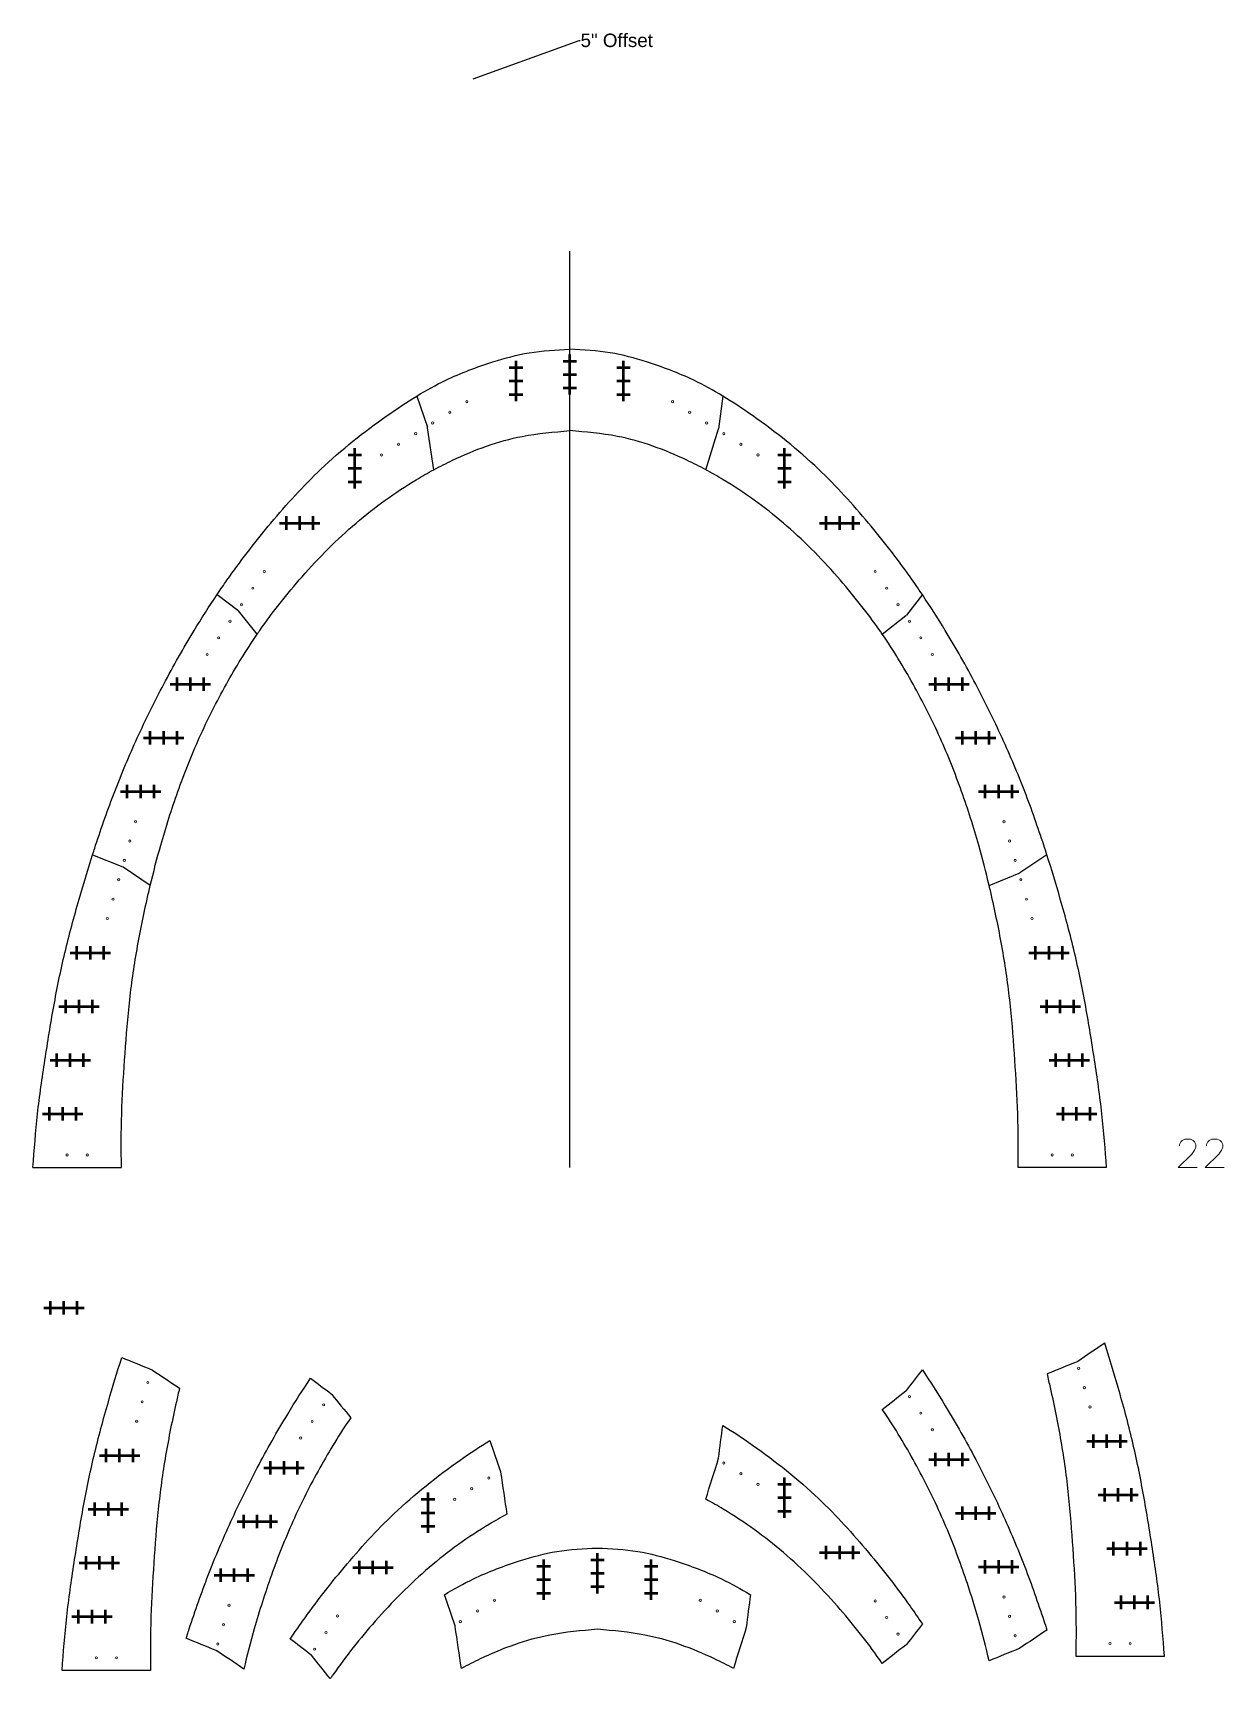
# Model space of a CAD drawing. Header units: inches. Extents: x -241 to 10140, y -1696 to 865.
# Drawn here: x 4553.2 to 4908.1, y 42.5 to 532.8 of the extents above; entities that cross this region are included whole.
import ezdxf
from ezdxf import colors
from ezdxf.entities.mleader import LeaderData, LeaderLine
from ezdxf.math import Vec2, Vec3

# ---------------------------------------------------------------- set-up
doc = ezdxf.new("R2010")
doc.units = ezdxf.units.IN
doc.header["$MEASUREMENT"] = 0
doc.header["$PDMODE"] = 2
doc.header["$PDSIZE"] = 2
for name, color, linetype, lineweight in [('Annotation', 7, 'Continuous', 9), ('Drilling', 3, 'Continuous', 13), ('Engrave', 4, 'Continuous', 50)]:
    doc.layers.add(name, color=color, linetype=linetype, lineweight=lineweight)
doc.styles.get("Standard").update_dxf_attribs({"font": 'Arial.ttf'})

# ---------------------------------------------------------------- blocks, each defined once
blk = doc.blocks.new('*U1716')
at = {"layer": 'Engrave'}
blk.add_point((0, 0), dxfattribs=at)
blk = doc.blocks.new('*U1717')
at = {"layer": 'Engrave', "color": 0, "linetype": 'ByBlock', "lineweight": -2, "transparency": 16777216}
for p in [(0, 0), (4, 0), (8, 0)]:
    blk.add_blockref('*U1716', p, dxfattribs=at)
blk = doc.blocks.new('*U1720')
at = {"layer": 'Engrave'}
blk.add_point((0, 0), dxfattribs=at)
blk = doc.blocks.new('*U1721')
at = {"layer": 'Engrave', "color": 0, "linetype": 'ByBlock', "lineweight": -2, "transparency": 16777216}
for p in [(0, 0), (4, 0), (8, 0)]:
    blk.add_blockref('*U1720', p, dxfattribs=at)
blk = doc.blocks.new('*U1722')
at = {"layer": 'Engrave'}
blk.add_point((0, 0), dxfattribs=at)
blk = doc.blocks.new('*U1723')
at = {"layer": 'Engrave', "color": 0, "linetype": 'ByBlock', "lineweight": -2, "transparency": 16777216}
for p in [(0, 0), (4, 0), (8, 0)]:
    blk.add_blockref('*U1722', p, dxfattribs=at)
blk = doc.blocks.new('*U1724')
at = {"layer": 'Engrave'}
blk.add_point((0, 0), dxfattribs=at)
blk = doc.blocks.new('*U1725')
at = {"layer": 'Engrave', "color": 0, "linetype": 'ByBlock', "lineweight": -2, "transparency": 16777216}
for p in [(0, 0), (4, 0), (8, 0)]:
    blk.add_blockref('*U1724', p, dxfattribs=at)
blk = doc.blocks.new('*U1726')
at = {"layer": 'Engrave'}
blk.add_point((0, 0), dxfattribs=at)
blk = doc.blocks.new('*U1727')
at = {"layer": 'Engrave', "color": 0, "linetype": 'ByBlock', "lineweight": -2, "transparency": 16777216}
for p in [(0, 0), (4, 0), (8, 0)]:
    blk.add_blockref('*U1726', p, dxfattribs=at)
blk = doc.blocks.new('*U1728')
at = {"layer": 'Engrave'}
blk.add_point((0, 0), dxfattribs=at)
blk = doc.blocks.new('*U1729')
at = {"layer": 'Engrave', "color": 0, "linetype": 'ByBlock', "lineweight": -2, "transparency": 16777216}
for p in [(0, 0), (4, 0), (8, 0)]:
    blk.add_blockref('*U1728', p, dxfattribs=at)
blk = doc.blocks.new('*U1772')
at = {"layer": 'Engrave'}
blk.add_point((0, 0), dxfattribs=at)
blk = doc.blocks.new('*U1773')
at = {"layer": 'Engrave', "color": 0, "linetype": 'ByBlock', "lineweight": -2, "transparency": 16777216}
for p in [(0, 0), (4, 0), (8, 0)]:
    blk.add_blockref('*U1772', p, dxfattribs=at)
blk = doc.blocks.new('*U1774')
at = {"layer": 'Engrave'}
blk.add_point((0, 0), dxfattribs=at)
blk = doc.blocks.new('*U1775')
at = {"layer": 'Engrave', "color": 0, "linetype": 'ByBlock', "lineweight": -2, "transparency": 16777216}
for p in [(0, 0), (4, 0), (8, 0)]:
    blk.add_blockref('*U1774', p, dxfattribs=at)
blk = doc.blocks.new('*U1776')
at = {"layer": 'Engrave'}
blk.add_point((0, 0), dxfattribs=at)
blk = doc.blocks.new('*U1777')
at = {"layer": 'Engrave', "color": 0, "linetype": 'ByBlock', "lineweight": -2, "transparency": 16777216}
for p in [(0, 0), (4, 0), (8, 0)]:
    blk.add_blockref('*U1776', p, dxfattribs=at)
blk = doc.blocks.new('*U1778')
at = {"layer": 'Engrave'}
blk.add_point((0, 0), dxfattribs=at)
blk = doc.blocks.new('*U1779')
at = {"layer": 'Engrave', "color": 0, "linetype": 'ByBlock', "lineweight": -2, "transparency": 16777216}
for p in [(0, 0), (4, 0), (8, 0)]:
    blk.add_blockref('*U1778', p, dxfattribs=at)
blk = doc.blocks.new('*U1782')
at = {"layer": 'Engrave'}
blk.add_point((0, 0), dxfattribs=at)
blk = doc.blocks.new('*U1783')
at = {"layer": 'Engrave', "color": 0, "linetype": 'ByBlock', "lineweight": -2, "transparency": 16777216}
for p in [(0, 0), (4, 0), (8, 0)]:
    blk.add_blockref('*U1782', p, dxfattribs=at)
blk = doc.blocks.new('*U1784')
at = {"layer": 'Engrave'}
blk.add_point((0, 0), dxfattribs=at)
blk = doc.blocks.new('*U1785')
at = {"layer": 'Engrave', "color": 0, "linetype": 'ByBlock', "lineweight": -2, "transparency": 16777216}
for p in [(0, 0), (4, 0), (8, 0)]:
    blk.add_blockref('*U1784', p, dxfattribs=at)
blk = doc.blocks.new('*U1786')
at = {"layer": 'Engrave'}
blk.add_point((0, 0), dxfattribs=at)
blk = doc.blocks.new('*U1787')
at = {"layer": 'Engrave', "color": 0, "linetype": 'ByBlock', "lineweight": -2, "transparency": 16777216}
for p in [(0, 0), (4, 0), (8, 0)]:
    blk.add_blockref('*U1786', p, dxfattribs=at)
blk = doc.blocks.new('*U1788')
at = {"layer": 'Engrave'}
blk.add_point((0, 0), dxfattribs=at)
blk = doc.blocks.new('*U1789')
at = {"layer": 'Engrave', "color": 0, "linetype": 'ByBlock', "lineweight": -2, "transparency": 16777216}
for p in [(0, 0), (4, 0), (8, 0)]:
    blk.add_blockref('*U1788', p, dxfattribs=at)
blk = doc.blocks.new('*U1790')
at = {"layer": 'Engrave'}
blk.add_point((0, 0), dxfattribs=at)
blk = doc.blocks.new('*U1791')
at = {"layer": 'Engrave', "color": 0, "linetype": 'ByBlock', "lineweight": -2, "transparency": 16777216}
for p in [(0, 0), (4, 0), (8, 0)]:
    blk.add_blockref('*U1790', p, dxfattribs=at)
blk = doc.blocks.new('*U1792')
at = {"layer": 'Engrave'}
blk.add_point((0, 0), dxfattribs=at)
blk = doc.blocks.new('*U1793')
at = {"layer": 'Engrave', "color": 0, "linetype": 'ByBlock', "lineweight": -2, "transparency": 16777216}
for p in [(0, 0), (4, 0), (8, 0)]:
    blk.add_blockref('*U1792', p, dxfattribs=at)
blk = doc.blocks.new('*U1794')
at = {"layer": 'Engrave'}
blk.add_point((0, 0), dxfattribs=at)
blk = doc.blocks.new('*U1795')
at = {"layer": 'Engrave', "color": 0, "linetype": 'ByBlock', "lineweight": -2, "transparency": 16777216}
for p in [(0, 0), (4, 0), (8, 0)]:
    blk.add_blockref('*U1794', p, dxfattribs=at)
blk = doc.blocks.new('*U1796')
at = {"layer": 'Engrave'}
blk.add_point((0, 0), dxfattribs=at)
blk = doc.blocks.new('*U1797')
at = {"layer": 'Engrave', "color": 0, "linetype": 'ByBlock', "lineweight": -2, "transparency": 16777216}
for p in [(0, 0), (4, 0), (8, 0)]:
    blk.add_blockref('*U1796', p, dxfattribs=at)
blk = doc.blocks.new('*U1798')
at = {"layer": 'Engrave'}
blk.add_point((0, 0), dxfattribs=at)
blk = doc.blocks.new('*U1799')
at = {"layer": 'Engrave', "color": 0, "linetype": 'ByBlock', "lineweight": -2, "transparency": 16777216}
for p in [(0, 0), (4, 0), (8, 0)]:
    blk.add_blockref('*U1798', p, dxfattribs=at)
blk = doc.blocks.new('*U1800')
at = {"layer": 'Engrave'}
blk.add_point((0, 0), dxfattribs=at)
blk = doc.blocks.new('*U1801')
at = {"layer": 'Engrave', "color": 0, "linetype": 'ByBlock', "lineweight": -2, "transparency": 16777216}
for p in [(0, 0), (4, 0), (8, 0)]:
    blk.add_blockref('*U1800', p, dxfattribs=at)
blk = doc.blocks.new('*U1802')
at = {"layer": 'Engrave'}
blk.add_point((0, 0), dxfattribs=at)
blk = doc.blocks.new('*U1803')
at = {"layer": 'Engrave', "color": 0, "linetype": 'ByBlock', "lineweight": -2, "transparency": 16777216}
for p in [(0, 0), (4, 0), (8, 0)]:
    blk.add_blockref('*U1802', p, dxfattribs=at)
blk = doc.blocks.new('*U1806')
at = {"layer": 'Engrave'}
blk.add_point((0, 0), dxfattribs=at)
blk = doc.blocks.new('*U1807')
at = {"layer": 'Engrave', "color": 0, "linetype": 'ByBlock', "lineweight": -2, "transparency": 16777216}
for p in [(0, 0), (4, 0), (8, 0)]:
    blk.add_blockref('*U1806', p, dxfattribs=at)
blk = doc.blocks.new('*U1808')
at = {"layer": 'Engrave'}
blk.add_point((0, 0), dxfattribs=at)
blk = doc.blocks.new('*U1809')
at = {"layer": 'Engrave', "color": 0, "linetype": 'ByBlock', "lineweight": -2, "transparency": 16777216}
for p in [(0, 0), (4, 0), (8, 0)]:
    blk.add_blockref('*U1808', p, dxfattribs=at)
blk = doc.blocks.new('*U1810')
at = {"layer": 'Engrave'}
blk.add_point((0, 0), dxfattribs=at)
blk = doc.blocks.new('*U1811')
at = {"layer": 'Engrave', "color": 0, "linetype": 'ByBlock', "lineweight": -2, "transparency": 16777216}
for p in [(0, 0), (4, 0), (8, 0)]:
    blk.add_blockref('*U1810', p, dxfattribs=at)
blk = doc.blocks.new('*U1812')
at = {"layer": 'Engrave'}
blk.add_point((0, 0), dxfattribs=at)
blk = doc.blocks.new('*U1813')
at = {"layer": 'Engrave', "color": 0, "linetype": 'ByBlock', "lineweight": -2, "transparency": 16777216}
for p in [(0, 0), (4, 0), (8, 0)]:
    blk.add_blockref('*U1812', p, dxfattribs=at)
blk = doc.blocks.new('*U1814')
at = {"layer": 'Engrave'}
blk.add_point((0, 0), dxfattribs=at)
blk = doc.blocks.new('*U1815')
at = {"layer": 'Engrave', "color": 0, "linetype": 'ByBlock', "lineweight": -2, "transparency": 16777216}
for p in [(0, 0), (4, 0), (8, 0)]:
    blk.add_blockref('*U1814', p, dxfattribs=at)
blk = doc.blocks.new('*U1816')
at = {"layer": 'Engrave'}
blk.add_point((0, 0), dxfattribs=at)
blk = doc.blocks.new('*U1817')
at = {"layer": 'Engrave', "color": 0, "linetype": 'ByBlock', "lineweight": -2, "transparency": 16777216}
for p in [(0, 0), (4, 0), (8, 0)]:
    blk.add_blockref('*U1816', p, dxfattribs=at)
blk = doc.blocks.new('*U1818')
at = {"layer": 'Engrave'}
blk.add_point((0, 0), dxfattribs=at)
blk = doc.blocks.new('*U1819')
at = {"layer": 'Engrave', "color": 0, "linetype": 'ByBlock', "lineweight": -2, "transparency": 16777216}
for p in [(0, 0), (4, 0), (8, 0)]:
    blk.add_blockref('*U1818', p, dxfattribs=at)
blk = doc.blocks.new('*U1820')
at = {"layer": 'Engrave'}
blk.add_point((0, 0), dxfattribs=at)
blk = doc.blocks.new('*U1821')
at = {"layer": 'Engrave', "color": 0, "linetype": 'ByBlock', "lineweight": -2, "transparency": 16777216}
for p in [(0, 0), (4, 0), (8, 0)]:
    blk.add_blockref('*U1820', p, dxfattribs=at)
blk = doc.blocks.new('*U1822')
at = {"layer": 'Engrave'}
blk.add_point((0, 0), dxfattribs=at)
blk = doc.blocks.new('*U1823')
at = {"layer": 'Engrave', "color": 0, "linetype": 'ByBlock', "lineweight": -2, "transparency": 16777216}
for p in [(0, 0), (4, 0), (8, 0)]:
    blk.add_blockref('*U1822', p, dxfattribs=at)
blk = doc.blocks.new('*U1824')
at = {"layer": 'Engrave'}
blk.add_point((0, 0), dxfattribs=at)
blk = doc.blocks.new('*U1825')
at = {"layer": 'Engrave', "color": 0, "linetype": 'ByBlock', "lineweight": -2, "transparency": 16777216}
for p in [(0, 0), (4, 0), (8, 0)]:
    blk.add_blockref('*U1824', p, dxfattribs=at)
blk = doc.blocks.new('*U1826')
at = {"layer": 'Engrave'}
blk.add_point((0, 0), dxfattribs=at)
blk = doc.blocks.new('*U1827')
at = {"layer": 'Engrave', "color": 0, "linetype": 'ByBlock', "lineweight": -2, "transparency": 16777216}
for p in [(0, 0), (4, 0), (8, 0)]:
    blk.add_blockref('*U1826', p, dxfattribs=at)
blk = doc.blocks.new('*U1828')
at = {"layer": 'Engrave'}
blk.add_point((0, 0), dxfattribs=at)
blk = doc.blocks.new('*U1829')
at = {"layer": 'Engrave', "color": 0, "linetype": 'ByBlock', "lineweight": -2, "transparency": 16777216}
for p in [(0, 0), (4, 0), (8, 0)]:
    blk.add_blockref('*U1828', p, dxfattribs=at)
blk = doc.blocks.new('*U1830')
at = {"layer": 'Engrave'}
blk.add_point((0, 0), dxfattribs=at)
blk = doc.blocks.new('*U1831')
at = {"layer": 'Engrave', "color": 0, "linetype": 'ByBlock', "lineweight": -2, "transparency": 16777216}
for p in [(0, 0), (4, 0), (8, 0)]:
    blk.add_blockref('*U1830', p, dxfattribs=at)
blk = doc.blocks.new('*U1834')
at = {"layer": 'Engrave'}
blk.add_point((0, 0), dxfattribs=at)
blk = doc.blocks.new('*U1835')
at = {"layer": 'Engrave', "color": 0, "linetype": 'ByBlock', "lineweight": -2, "transparency": 16777216}
for p in [(0, 0), (4, 0), (8, 0)]:
    blk.add_blockref('*U1834', p, dxfattribs=at)
blk = doc.blocks.new('*U1836')
at = {"layer": 'Engrave'}
blk.add_point((0, 0), dxfattribs=at)
blk = doc.blocks.new('*U1837')
at = {"layer": 'Engrave', "color": 0, "linetype": 'ByBlock', "lineweight": -2, "transparency": 16777216}
for p in [(0, 0), (4, 0), (8, 0)]:
    blk.add_blockref('*U1836', p, dxfattribs=at)
blk = doc.blocks.new('*U1838')
at = {"layer": 'Engrave'}
blk.add_point((0, 0), dxfattribs=at)
blk = doc.blocks.new('*U1839')
at = {"layer": 'Engrave', "color": 0, "linetype": 'ByBlock', "lineweight": -2, "transparency": 16777216}
for p in [(0, 0), (4, 0), (8, 0)]:
    blk.add_blockref('*U1838', p, dxfattribs=at)
blk = doc.blocks.new('*U1840')
at = {"layer": 'Engrave'}
blk.add_point((0, 0), dxfattribs=at)
blk = doc.blocks.new('*U1841')
at = {"layer": 'Engrave', "color": 0, "linetype": 'ByBlock', "lineweight": -2, "transparency": 16777216}
for p in [(0, 0), (4, 0), (8, 0)]:
    blk.add_blockref('*U1840', p, dxfattribs=at)
blk = doc.blocks.new('*U1842')
at = {"layer": 'Engrave'}
blk.add_point((0, 0), dxfattribs=at)
blk = doc.blocks.new('*U1843')
at = {"layer": 'Engrave', "color": 0, "linetype": 'ByBlock', "lineweight": -2, "transparency": 16777216}
for p in [(0, 0), (4, 0), (8, 0)]:
    blk.add_blockref('*U1842', p, dxfattribs=at)
blk = doc.blocks.new('*U1844')
at = {"layer": 'Engrave'}
blk.add_point((0, 0), dxfattribs=at)
blk = doc.blocks.new('*U1845')
at = {"layer": 'Engrave', "color": 0, "linetype": 'ByBlock', "lineweight": -2, "transparency": 16777216}
for p in [(0, 0), (4, 0), (8, 0)]:
    blk.add_blockref('*U1844', p, dxfattribs=at)
blk = doc.blocks.new('*U1846')
at = {"layer": 'Engrave'}
blk.add_point((0, 0), dxfattribs=at)
blk = doc.blocks.new('*U1847')
at = {"layer": 'Engrave', "color": 0, "linetype": 'ByBlock', "lineweight": -2, "transparency": 16777216}
for p in [(0, 0), (4, 0), (8, 0)]:
    blk.add_blockref('*U1846', p, dxfattribs=at)
blk = doc.blocks.new('*U1848')
at = {"layer": 'Engrave'}
blk.add_point((0, 0), dxfattribs=at)
blk = doc.blocks.new('*U1849')
at = {"layer": 'Engrave', "color": 0, "linetype": 'ByBlock', "lineweight": -2, "transparency": 16777216}
for p in [(0, 0), (4, 0), (8, 0)]:
    blk.add_blockref('*U1848', p, dxfattribs=at)
blk = doc.blocks.new('*U1850')
at = {"layer": 'Engrave'}
blk.add_point((0, 0), dxfattribs=at)
blk = doc.blocks.new('*U1851')
at = {"layer": 'Engrave', "color": 0, "linetype": 'ByBlock', "lineweight": -2, "transparency": 16777216}
for p in [(0, 0), (4, 0), (8, 0)]:
    blk.add_blockref('*U1850', p, dxfattribs=at)

msp = doc.modelspace()

# ---------------------------------------------------------------- linework, layer by layer
for p, q in [((4713.14223, 194.83764), (4713.14223, 467.81385)), ((4713.14223, 194.83764), (4713.14223, 467.81385)), ((4667.57458, 424.6672), (4670.73258, 415.38809)), ((4758.70989, 424.6672), (4757.4908, 414.94153)), ((4670.77505, 415.21283), (4670.73258, 415.38809)), ((4672.6332, 402.70326), (4670.77505, 415.21283)), ((4753.65126, 402.70326), (4757.4908, 414.94153)), ((4608.09765, 365.52577), (4614.25603, 360.8357)), ((4818.18682, 365.52577), (4813.42247, 359.42467)), ((4614.42781, 360.66883), (4614.25603, 360.8357)), ((4620.03819, 353.72905), (4614.42781, 360.66883)), ((4806.24628, 353.72905), (4813.25353, 359.25493)), ((4813.25353, 359.25493), (4813.42247, 359.42467)), ((4571.01513, 288.02831), (4579.98586, 284.37893)), ((4855.26933, 288.02831), (4847.23357, 282.6229)), ((4588.20294, 278.87698), (4580.16718, 284.28239)), ((4838.08153, 278.87698), (4847.05225, 282.52636)), ((4847.05225, 282.52636), (4847.23357, 282.6229)), ((4553.23852, 194.83764), (4579.59634, 194.83764)), ((4873.04594, 194.83764), (4846.68813, 194.83764))]:
    msp.add_line(p, q)
for points, knots in [([(4667.57458, 424.6672), (4670.37797, 426.36622), (4677.65287, 430.38223), (4688.93361, 434.62435), (4701.32185, 438.01362), (4709.0891, 438.38987), (4713.14223, 438.58621)], [84.059217951, 84.059217951, 84.059217951, 84.059217951, 93.881863889, 108.980768588, 120.100664114, 132.235533968, 132.235533968, 132.235533968, 132.235533968]), ([(4758.70989, 424.6672), (4755.90649, 426.36622), (4748.6316, 430.38223), (4737.35085, 434.62435), (4724.96262, 438.01362), (4717.19536, 438.38987), (4713.14223, 438.58621)], [265.784387325, 265.784387325, 265.784387325, 265.784387325, 275.607033263, 290.705937962, 301.825833488, 313.960703341, 313.960703341, 313.960703341, 313.960703341]), ([(4608.09765, 365.52577), (4608.36533, 365.92077), (4608.63302, 366.31578), (4608.9007, 366.71078), (4609.84509, 368.09599), (4614.65552, 375.00485), (4624.28173, 387.42193), (4639.42125, 404.13147), (4654.5464, 416.16063), (4664.55489, 422.83708), (4667.57458, 424.6672)], [0, 0, 0, 0, 1, 1, 1, 6.028724453, 26.252191456, 48.107631703, 73.47870157, 84.059217951, 84.059217951, 84.059217951, 84.059217951]), ([(4818.18682, 365.52577), (4816.98354, 367.31203), (4811.92141, 374.6276), (4802.00273, 387.42193), (4786.86322, 404.13147), (4771.73806, 416.16063), (4761.72958, 422.83708), (4758.70989, 424.6672)], [181.293948044, 181.293948044, 181.293948044, 181.293948044, 187.753893826, 207.977360829, 229.832801076, 255.203870943, 265.784387325, 265.784387325, 265.784387325, 265.784387325]), ([(4672.6332, 402.70326), (4674.47346, 403.69536), (4682.86151, 407.95199), (4696.33755, 412.92895), (4708.38951, 413.96202), (4713.14223, 414.36941)], [73.163650942, 73.163650942, 73.163650942, 73.163650942, 79.436357993, 101.35876412, 115.633008401, 115.633008401, 115.633008401, 115.633008401]), ([(4753.65126, 402.70326), (4751.811, 403.69536), (4743.42296, 407.95199), (4729.94691, 412.92895), (4717.89495, 413.96202), (4713.14223, 414.36941)], [238.990081052, 238.990081052, 238.990081052, 238.990081052, 245.262788104, 267.185194231, 281.459438512, 281.459438512, 281.459438512, 281.459438512]), ([(4620.03819, 353.72905), (4620.09919, 353.81784), (4620.16019, 353.90663), (4620.22118, 353.99543), (4620.41486, 354.27677), (4624.47769, 360.1398), (4633.63658, 371.66943), (4648.92756, 387.17675), (4662.74506, 397.11938), (4670.87156, 401.75354), (4672.6332, 402.70326)], [0, 0, 0, 0, 1, 1, 1, 2.02455033, 22.396910107, 45.085750624, 67.158901218, 73.163650942, 73.163650942, 73.163650942, 73.163650942]), ([(4806.24628, 353.72905), (4805.99224, 354.09962), (4801.8739, 360.05529), (4792.64788, 371.66943), (4777.35691, 387.17675), (4763.53941, 397.11938), (4755.41291, 401.75354), (4753.65126, 402.70326)], [166.503288715, 166.503288715, 166.503288715, 166.503288715, 167.850980441, 188.223340218, 210.912180735, 232.985331328, 238.990081052, 238.990081052, 238.990081052, 238.990081052]), ([(4571.01513, 288.02831), (4571.12849, 288.38117), (4571.24184, 288.73404), (4571.35519, 289.08691), (4571.54364, 289.67089), (4573.48313, 295.63627), (4577.47838, 307.02142), (4584.24994, 323.05043), (4592.14377, 339.08009), (4600.15774, 353.28376), (4605.73486, 362.01823), (4608.09765, 365.52577)], [0, 0, 0, 0, 1, 1, 1, 2.840840988, 19.817102308, 37.179184712, 55.009061197, 73.393312577, 86.078252849, 86.078252849, 86.078252849, 86.078252849]), ([(4855.26933, 288.02831), (4854.96953, 288.96579), (4852.92411, 295.28639), (4848.80608, 307.02142), (4842.03452, 323.05043), (4834.1407, 339.08009), (4826.12673, 353.28376), (4820.54961, 362.01823), (4818.18682, 365.52577)], [95.103858751, 95.103858751, 95.103858751, 95.103858751, 98.056536182, 115.032797503, 132.394879906, 150.224756392, 168.609007772, 181.293948044, 181.293948044, 181.293948044, 181.293948044]), ([(4588.20294, 278.87698), (4589.15861, 282.88438), (4591.58746, 292.29513), (4596.26897, 307.03992), (4602.64692, 323.15514), (4610.57558, 338.83046), (4616.74022, 348.91828), (4620.03819, 353.72905)], [84.716406448, 84.716406448, 84.716406448, 84.716406448, 97.073729324, 113.8656067, 131.095175083, 149.007470942, 166.503288715, 166.503288715, 166.503288715, 166.503288715]), ([(4838.08153, 278.87698), (4837.12586, 282.88438), (4834.69701, 292.29513), (4830.0155, 307.03992), (4823.63755, 323.15514), (4815.70889, 338.83046), (4809.54425, 348.91828), (4806.24628, 353.72905)], [84.716406448, 84.716406448, 84.716406448, 84.716406448, 97.073729324, 113.8656067, 131.095175083, 149.007470942, 166.503288715, 166.503288715, 166.503288715, 166.503288715]), ([(4553.23852, 194.83764), (4553.6349, 200.17782), (4554.42988, 210.88807), (4556.77983, 226.86631), (4559.34238, 242.89638), (4562.60108, 258.94997), (4566.69107, 273.96968), (4569.61558, 283.6518), (4571.01513, 288.02831)], [0, 0, 0, 0, 16.059409071, 32.208716978, 48.424620845, 64.763905313, 81.319734673, 95.103858751, 95.103858751, 95.103858751, 95.103858751]), ([(4873.04594, 194.83764), (4872.64956, 200.17782), (4871.85458, 210.88807), (4869.50463, 226.86631), (4866.94209, 242.89638), (4863.68339, 258.94997), (4859.59339, 273.96968), (4856.66889, 283.6518), (4855.26933, 288.02831)], [0, 0, 0, 0, 16.059409071, 32.208716978, 48.424620845, 64.763905313, 81.319734673, 95.103858751, 95.103858751, 95.103858751, 95.103858751]), ([(4579.59634, 194.83764), (4579.55824, 200.17279), (4579.48259, 210.851), (4580.53837, 226.84927), (4581.68547, 242.88706), (4583.91589, 258.92096), (4586.34097, 270.8869), (4587.8823, 277.53244), (4588.20294, 278.87698)], [0.025129104, 0.025129104, 0.025129104, 0.025129104, 16.025339898, 32.049261092, 48.102662414, 64.254646833, 80.570354132, 84.716406448, 84.716406448, 84.716406448, 84.716406448]), ([(4846.68813, 194.83764), (4846.72623, 200.17279), (4846.80187, 210.851), (4845.7461, 226.84927), (4844.599, 242.88706), (4842.36857, 258.92096), (4839.9435, 270.8869), (4838.40217, 277.53244), (4838.08153, 278.87698)], [0.025129104, 0.025129104, 0.025129104, 0.025129104, 16.025339898, 32.049261092, 48.102662414, 64.254646833, 80.570354132, 84.716406448, 84.716406448, 84.716406448, 84.716406448]), ([(4872.49942, 142.5095), (4873.89898, 138.13299), (4876.82348, 128.45086), (4880.91348, 113.43116), (4884.17218, 97.37757), (4886.73472, 81.3475), (4889.08467, 65.36926), (4889.87965, 54.65901), (4890.27603, 49.31882), (4881.49009, 49.31882), (4872.70416, 49.31882), (4863.91822, 49.31882), (4863.95632, 54.65398), (4864.03196, 65.33219), (4862.97619, 81.33046), (4861.82909, 97.36825), (4859.59866, 113.40215), (4857.17359, 125.36809), (4855.63226, 132.01363), (4855.31162, 133.35817), (4858.30186, 134.57463), (4861.2921, 135.79109), (4864.28234, 137.00755), (4864.34278, 137.03973), (4864.40322, 137.07191), (4864.46366, 137.10409), (4867.14225, 138.90589), (4869.82084, 140.70769), (4872.49942, 142.5095)], [0, 0, 0, 0, 13.784124078, 30.339953439, 46.679237906, 62.895141774, 79.04444968, 95.103858751, 95.103858751, 95.103858751, 96.103858751, 96.103858751, 96.103858751, 112.104069545, 128.127990739, 144.181392061, 160.33337648, 176.649083779, 180.795136095, 180.795136095, 180.795136095, 181.795136095, 181.795136095, 181.795136095, 182.795136095, 182.795136095, 182.795136095, 183.795136095, 183.795136095, 183.795136095, 183.795136095]), ([(4596.90222, 129.09532), (4594.22363, 130.89712), (4591.54505, 132.69892), (4588.86646, 134.50072), (4588.80965, 134.53894), (4588.74857, 134.57146), (4588.68514, 134.59727), (4585.6949, 135.81372), (4582.70466, 137.03018), (4579.71442, 138.24664), (4578.31486, 133.87014), (4575.39036, 124.18801), (4571.30036, 109.1683), (4568.04166, 93.11472), (4565.47912, 77.08465), (4563.12916, 61.10641), (4562.33419, 50.39615), (4561.93781, 45.05597), (4570.72374, 45.05597), (4579.50968, 45.05597), (4588.29562, 45.05597), (4588.25752, 50.39113), (4588.18187, 61.06933), (4589.23765, 77.0676), (4590.38475, 93.1054), (4592.61518, 109.13929), (4595.04025, 121.10524), (4596.58158, 127.75078), (4596.90222, 129.09532)], [0, 0, 0, 0, 1, 1, 1, 1.205420854, 1.205420854, 1.205420854, 2.205420854, 2.205420854, 2.205420854, 15.989544933, 32.545374293, 48.884658761, 65.100562628, 81.249870535, 97.309279606, 97.309279606, 97.309279606, 98.309279606, 98.309279606, 98.309279606, 114.309490399, 130.333411593, 146.386812915, 162.538797334, 178.854504634, 183.00055695, 183.00055695, 183.00055695, 183.00055695]), ([(4847.05225, 51.5688), (4847.11269, 51.60098), (4847.17313, 51.63316), (4847.23357, 51.66534), (4849.91216, 53.46714), (4852.59075, 55.26895), (4855.26933, 57.07075), (4854.96953, 58.00823), (4852.92411, 64.32883), (4848.80608, 76.06386), (4842.03452, 92.09287), (4834.1407, 108.12253), (4826.12673, 122.3262), (4820.54961, 131.06067), (4818.18682, 134.56822), (4816.5987, 132.53451), (4815.01059, 130.50081), (4813.42247, 128.46711), (4813.36616, 128.41053), (4813.30985, 128.35395), (4813.25353, 128.29737), (4810.91778, 126.45541), (4808.58203, 124.61345), (4806.24628, 122.77149), (4809.54425, 117.96072), (4815.70889, 107.8729), (4823.63755, 92.19758), (4830.0155, 76.08236), (4834.69701, 61.33757), (4837.12586, 51.92682), (4838.08153, 47.91942), (4841.07177, 49.13588), (4844.06201, 50.35234), (4847.05225, 51.5688)], [0, 0, 0, 0, 1, 1, 1, 2, 2, 2, 4.952677431, 21.928938751, 39.291021155, 57.120897641, 75.505149021, 88.190089293, 88.190089293, 88.190089293, 89.190089293, 89.190089293, 89.190089293, 90.190089293, 90.190089293, 90.190089293, 91.190089293, 91.190089293, 91.190089293, 108.685907066, 126.598202925, 143.827771308, 160.619648684, 172.97697156, 172.97697156, 172.97697156, 173.97697156, 173.97697156, 173.97697156, 173.97697156]), ([(4607.85552, 50.95253), (4604.86528, 52.16899), (4601.87504, 53.38545), (4598.8848, 54.60191), (4598.99815, 54.95478), (4599.11151, 55.30764), (4599.22486, 55.66051), (4599.41331, 56.2445), (4601.3528, 62.20987), (4605.34805, 73.59503), (4612.11961, 89.62403), (4620.01344, 105.65369), (4628.02741, 119.85737), (4633.60452, 128.59183), (4635.96732, 132.09938), (4638.02011, 130.53602), (4640.0729, 128.97266), (4642.1257, 127.40931), (4642.18296, 127.35368), (4642.24022, 127.29806), (4642.29748, 127.24244), (4644.1676, 124.92917), (4646.03773, 122.61591), (4647.90786, 120.30265), (4644.60988, 115.49188), (4638.44524, 105.40406), (4630.51659, 89.72874), (4624.13863, 73.61353), (4619.45712, 58.86873), (4617.02828, 49.45798), (4616.0726, 45.45059), (4613.39402, 47.25239), (4610.71543, 49.05419), (4608.03685, 50.85599)], [0, 0, 0, 0, 1, 1, 1, 2, 2, 2, 3.840840988, 20.817102308, 38.179184712, 56.009061197, 74.393312577, 87.078252849, 87.078252849, 87.078252849, 88.078252849, 88.078252849, 88.078252849, 89.078252849, 89.078252849, 89.078252849, 90.078252849, 90.078252849, 90.078252849, 107.574070622, 125.486366481, 142.715934864, 159.507812241, 171.865135116, 171.865135116, 171.865135116, 172.865135116, 172.865135116, 172.865135116, 172.865135116]), ([(4813.42247, 52.77363), (4815.01059, 54.80733), (4816.5987, 56.84103), (4818.18682, 58.87473), (4816.98354, 60.66099), (4811.92141, 67.97656), (4802.00273, 80.77089), (4786.86322, 97.48043), (4771.73806, 109.50959), (4761.72958, 116.18604), (4758.70989, 118.01616), (4758.30352, 114.77427), (4757.89716, 111.53238), (4757.4908, 108.29049), (4756.21095, 104.21106), (4754.93111, 100.13164), (4753.65126, 96.05222), (4755.41291, 95.10249), (4763.53941, 90.46834), (4777.35691, 80.5257), (4792.64788, 65.01839), (4801.8739, 53.40424), (4805.99224, 47.44858), (4806.24628, 47.078), (4808.58203, 48.91996), (4810.91778, 50.76192), (4813.25353, 52.60388), (4813.30985, 52.66047), (4813.36616, 52.71705), (4813.42247, 52.77363)], [0, 0, 0, 0, 1, 1, 1, 7.459945782, 27.683412785, 49.538853032, 74.909922899, 85.490439281, 85.490439281, 85.490439281, 86.490439281, 86.490439281, 86.490439281, 87.490439281, 87.490439281, 87.490439281, 93.495189005, 115.568339598, 138.257180115, 158.629539892, 159.977231618, 159.977231618, 159.977231618, 160.977231618, 160.977231618, 160.977231618, 161.977231618, 161.977231618, 161.977231618, 161.977231618]), ([(4692.51811, 104.25623), (4691.46544, 107.34927), (4690.41278, 110.44231), (4689.36011, 113.53534), (4686.34042, 111.70523), (4676.33193, 105.02878), (4661.20678, 92.99961), (4646.06727, 76.29008), (4636.44105, 63.873), (4631.63062, 56.96414), (4630.68623, 55.57892), (4630.41855, 55.18392), (4630.15086, 54.78892), (4629.88318, 54.39392), (4631.93597, 52.83056), (4633.98877, 51.2672), (4636.04156, 49.70385), (4636.09882, 49.64822), (4636.15608, 49.5926), (4636.21334, 49.53698), (4638.08347, 47.22372), (4639.95359, 44.91045), (4641.82372, 42.59719), (4641.88472, 42.68599), (4641.94572, 42.77478), (4642.00671, 42.86357), (4642.20039, 43.14491), (4646.26322, 49.00794), (4655.42211, 60.53758), (4670.71309, 76.04489), (4684.53059, 85.98752), (4692.65709, 90.62168), (4694.41873, 91.5714), (4693.79935, 95.74126), (4693.17996, 99.91112), (4692.56058, 104.08097), (4692.54642, 104.13939), (4692.53227, 104.19781), (4692.51811, 104.25623)], [0, 0, 0, 0, 1, 1, 1, 11.580516381, 36.951586249, 58.807026495, 79.030493498, 84.059217951, 84.059217951, 84.059217951, 85.059217951, 85.059217951, 85.059217951, 86.059217951, 86.059217951, 86.059217951, 87.059217951, 87.059217951, 87.059217951, 88.059217951, 88.059217951, 88.059217951, 89.059217951, 89.059217951, 89.059217951, 90.083768282, 110.456128058, 133.144968575, 155.218119169, 161.222868893, 161.222868893, 161.222868893, 162.222868893, 162.222868893, 162.222868893, 163.222868893, 163.222868893, 163.222868893, 163.222868893]), ([(4721.38515, 81.50429), (4717.33202, 81.30795), (4709.56477, 80.9317), (4697.17653, 77.54244), (4685.89579, 73.30032), (4678.62089, 69.28431), (4675.8175, 67.58528), (4676.87017, 64.49224), (4677.92283, 61.39921), (4678.9755, 58.30617), (4678.98966, 58.24775), (4679.00381, 58.18933), (4679.01797, 58.13091), (4679.63735, 53.96106), (4680.25674, 49.7912), (4680.87612, 45.62134), (4682.71638, 46.61345), (4691.10443, 50.87008), (4704.58047, 55.84703), (4716.63243, 56.8801), (4721.38515, 57.28749), (4726.13787, 56.8801), (4738.18983, 55.84703), (4751.66588, 50.87008), (4760.05392, 46.61345), (4761.89418, 45.62134), (4763.17403, 49.70077), (4764.45387, 53.78019), (4765.73372, 57.85961), (4766.14008, 61.1015), (4766.54644, 64.34339), (4766.95281, 67.58528), (4764.14941, 69.28431), (4756.87452, 73.30032), (4745.59377, 77.54244), (4733.20554, 80.9317), (4725.43828, 81.30795), (4721.38515, 81.50429)], [0, 0, 0, 0, 12.134869854, 23.254765379, 38.353670079, 48.176316017, 48.176316017, 48.176316017, 49.176316017, 49.176316017, 49.176316017, 50.176316017, 50.176316017, 50.176316017, 51.176316017, 51.176316017, 51.176316017, 57.449023068, 79.371429196, 93.645673476, 93.645673476, 93.645673476, 107.919917757, 129.842323884, 136.115030936, 136.115030936, 136.115030936, 137.115030936, 137.115030936, 137.115030936, 138.115030936, 138.115030936, 138.115030936, 147.937676874, 163.036581573, 174.156477099, 186.291346953, 186.291346953, 186.291346953, 186.291346953])]:
    msp.add_open_spline(points, degree=3, knots=knots)
for points in [[(4580.16718, 284.28239), (4580.11036, 284.32061), (4580.04928, 284.35313), (4579.98586, 284.37893)], [(4608.03685, 50.85599), (4607.98003, 50.89421), (4607.91895, 50.92673), (4607.85552, 50.95253)]]:
    msp.add_open_spline(points, degree=3)
at = {"layer": 'Annotation'}
for points in [[(4894.79572, 201.26784), (4894.79572, 201.66973), (4895.19761, 202.47351), (4895.59949, 202.8754), (4896.40327, 203.27728), (4898.01082, 203.27728), (4898.8146, 202.8754), (4899.21649, 202.47351), (4899.61837, 201.66973), (4899.61837, 200.86596), (4899.21649, 200.06218), (4898.41271, 198.85652), (4894.39383, 194.83764), (4900.02026, 194.83764)], [(4902.83348, 201.26784), (4902.83348, 201.66973), (4903.23537, 202.47351), (4903.63725, 202.8754), (4904.44103, 203.27728), (4906.04858, 203.27728), (4906.85236, 202.8754), (4907.25425, 202.47351), (4907.65613, 201.66973), (4907.65613, 200.86596), (4907.25425, 200.06218), (4906.45047, 198.85652), (4902.43159, 194.83764), (4908.05802, 194.83764)]]:
    msp.add_lwpolyline(points, dxfattribs=at)
at = {"layer": 'Drilling'}
for centre in [(4682.50729, 423.01362), (4743.77717, 423.01362), (4672.33018, 416.65545), (4677.41874, 419.83453), (4748.86573, 419.83453), (4753.95429, 416.65545), (4667.24162, 413.47636), (4759.04284, 413.47636), (4657.06451, 407.11818), (4662.15307, 410.29727), (4764.1314, 410.29727), (4769.21995, 407.11818), (4622.16336, 372.39026), (4804.12111, 372.39026), (4618.75808, 367.45021), (4807.52639, 367.45021), (4615.35279, 362.51017), (4810.93167, 362.51017), (4611.94751, 357.57012), (4814.33696, 357.57012), (4608.54223, 352.63008), (4817.74224, 352.63008), (4605.13694, 347.69003), (4821.14752, 347.69003), (4583.79932, 297.85548), (4842.48514, 297.85548), (4582.12321, 292.09434), (4844.16126, 292.09434), (4580.44709, 286.33321), (4845.83737, 286.33321), (4578.77098, 280.57208), (4847.51349, 280.57208), (4577.09486, 274.81095), (4849.1896, 274.81095), (4575.41875, 269.04982), (4850.86571, 269.04982), (4563.41743, 198.58764), (4569.41743, 198.58764), (4856.86704, 198.58764), (4862.86704, 198.58764), (4864.74358, 135.05327), (4587.47026, 130.79041), (4866.41969, 129.29214), (4585.79415, 125.02928), (4639.81718, 124.14373), (4814.33696, 126.61256), (4868.0958, 123.531), (4584.11803, 119.26815), (4636.41189, 119.20368), (4817.74224, 121.67252), (4633.00661, 114.26364), (4821.14752, 116.73247), (4759.04284, 106.82532), (4764.1314, 103.64623), (4683.9386, 99.16542), (4689.02715, 102.3445), (4769.21995, 100.46714), (4678.85004, 95.98633), (4611.66899, 64.42908), (4690.75021, 65.9317), (4752.02009, 65.9317), (4804.12111, 65.73922), (4842.48514, 66.89792), (4609.99287, 58.66795), (4643.94889, 61.2584), (4680.5731, 59.57353), (4685.66166, 62.75262), (4757.10865, 62.75262), (4762.19721, 59.57353), (4807.52639, 60.79917), (4844.16126, 61.13678), (4640.54361, 56.31836), (4810.93167, 55.85913), (4845.83737, 55.37565), (4572.11671, 48.80597), (4578.11671, 48.80597), (4608.31676, 52.90681), (4637.13832, 51.37831), (4874.09713, 53.06882), (4880.09713, 53.06882)]:
    msp.add_circle(centre, 0.3225, dxfattribs=at)

# ---------------------------------------------------------------- block references
at = {"layer": 'Engrave', "xscale": -1, "rotation": 270}
for name, p in [('*U1783', (4713.14223, 427.08211)), ('*U1777', (4697.14223, 425.15856)), ('*U1779', (4649.14223, 399.15769)), ('*U1823', (4670.92776, 88.02583)), ('*U1829', (4721.38515, 70.00019)), ('*U1827', (4705.38515, 68.07664))]:
    msp.add_blockref(name, p, dxfattribs=at)
at = {"layer": 'Engrave', "rotation": 90.00000000000001}
for name, p in [('*U1801', (4729.14223, 425.15856)), ('*U1803', (4777.14223, 399.15769)), ('*U1835', (4777.14223, 92.50664)), ('*U1831', (4737.38515, 68.07664))]:
    msp.add_blockref(name, p, dxfattribs=at)
at = {"layer": 'Engrave', "xscale": -1}
for name, p in [('*U1785', (4636.72705, 386.83764)), ('*U1775', (4604.16957, 338.83764)), ('*U1773', (4596.19148, 322.83764)), ('*U1729', (4589.35374, 306.83764)), ('*U1727', (4574.35779, 258.83764)), ('*U1725', (4571.00443, 242.83764)), ('*U1723', (4568.35061, 226.83764)), ('*U1721', (4566.14021, 210.83764)), ('*U1717', (4566.45709, 153.05006)), ('*U1815', (4583.05707, 109.05597)), ('*U1821', (4632.03923, 105.41124)), ('*U1813', (4579.70372, 93.05597)), ('*U1819', (4624.06114, 89.41124)), ('*U1811', (4577.04989, 77.05597)), ('*U1817', (4617.22341, 73.41124)), ('*U1825', (4658.51258, 75.70578)), ('*U1809', (4574.83949, 61.05597))]:
    msp.add_blockref(name, p, dxfattribs=at)
at = {"layer": 'Engrave'}
for name, p in [('*U1807', (4789.55742, 386.83764)), ('*U1799', (4822.1149, 338.83764)), ('*U1797', (4830.09299, 322.83764)), ('*U1795', (4836.93072, 306.83764)), ('*U1793', (4851.92668, 258.83764)), ('*U1791', (4855.28003, 242.83764)), ('*U1789', (4857.93386, 226.83764)), ('*U1787', (4860.14426, 210.83764)), ('*U1851', (4869.15677, 113.31882)), ('*U1843', (4822.1149, 107.88008)), ('*U1849', (4872.51012, 97.31882)), ('*U1841', (4830.09299, 91.88008)), ('*U1837', (4789.55742, 80.18659)), ('*U1847', (4875.16395, 81.31882)), ('*U1839', (4836.93072, 75.88008)), ('*U1845', (4877.37435, 65.31882))]:
    msp.add_blockref(name, p, dxfattribs=at)

# ---------------------------------------------------------------- leaders
at = {"layer": 'Annotation'}
ml = msp.add_multileader_mtext('Standard', dxfattribs=at)
ml.set_content('\\A1;5" Offset', color=256)
ml.set_leader_properties()
ml.build(insert=Vec2(0, 0))
ml.multileader.update_dxf_attribs({"text_right_attachment_type": 6, "dogleg_length": 0.36, "arrow_head_size": 0.18})
ctx = ml.context
ctx.base_point, ctx.arrow_head_size, ctx.landing_gap_size, ctx.plane_origin = Vec3(4716.28121, 530.60655), 0.18, 0.09, Vec3(4851.82034, 495.36716)
ctx.right_attachment = 6
notes = []
notes.append((ctx, [(1, (1, 1, 0), (4715.92121, 530.60655), (1, 0), 0.36, [(0, [(4684.24861, 519.14883)], 0, [])])]))
ctx.mtext.insert, ctx.mtext.flow_direction = Vec3(4716.37121, 532.63383), 5
for ctx, leaders in notes:
    for number, flags, end, landing, length, lines in leaders:
        leader = LeaderData()
        leader.index, (leader.has_last_leader_line, leader.has_dogleg_vector, leader.attachment_direction) = number, flags
        leader.last_leader_point, leader.dogleg_vector, leader.dogleg_length = Vec3(end), Vec3(landing), length
        for number, points, colour, breaks in lines:
            line = LeaderLine()
            line.index, line.vertices, line.color, line.breaks = number, Vec3.list(points), colors.encode_raw_color(colour), breaks
            leader.lines.append(line)
        ctx.leaders.append(leader)

doc.saveas('drawing.dxf')
